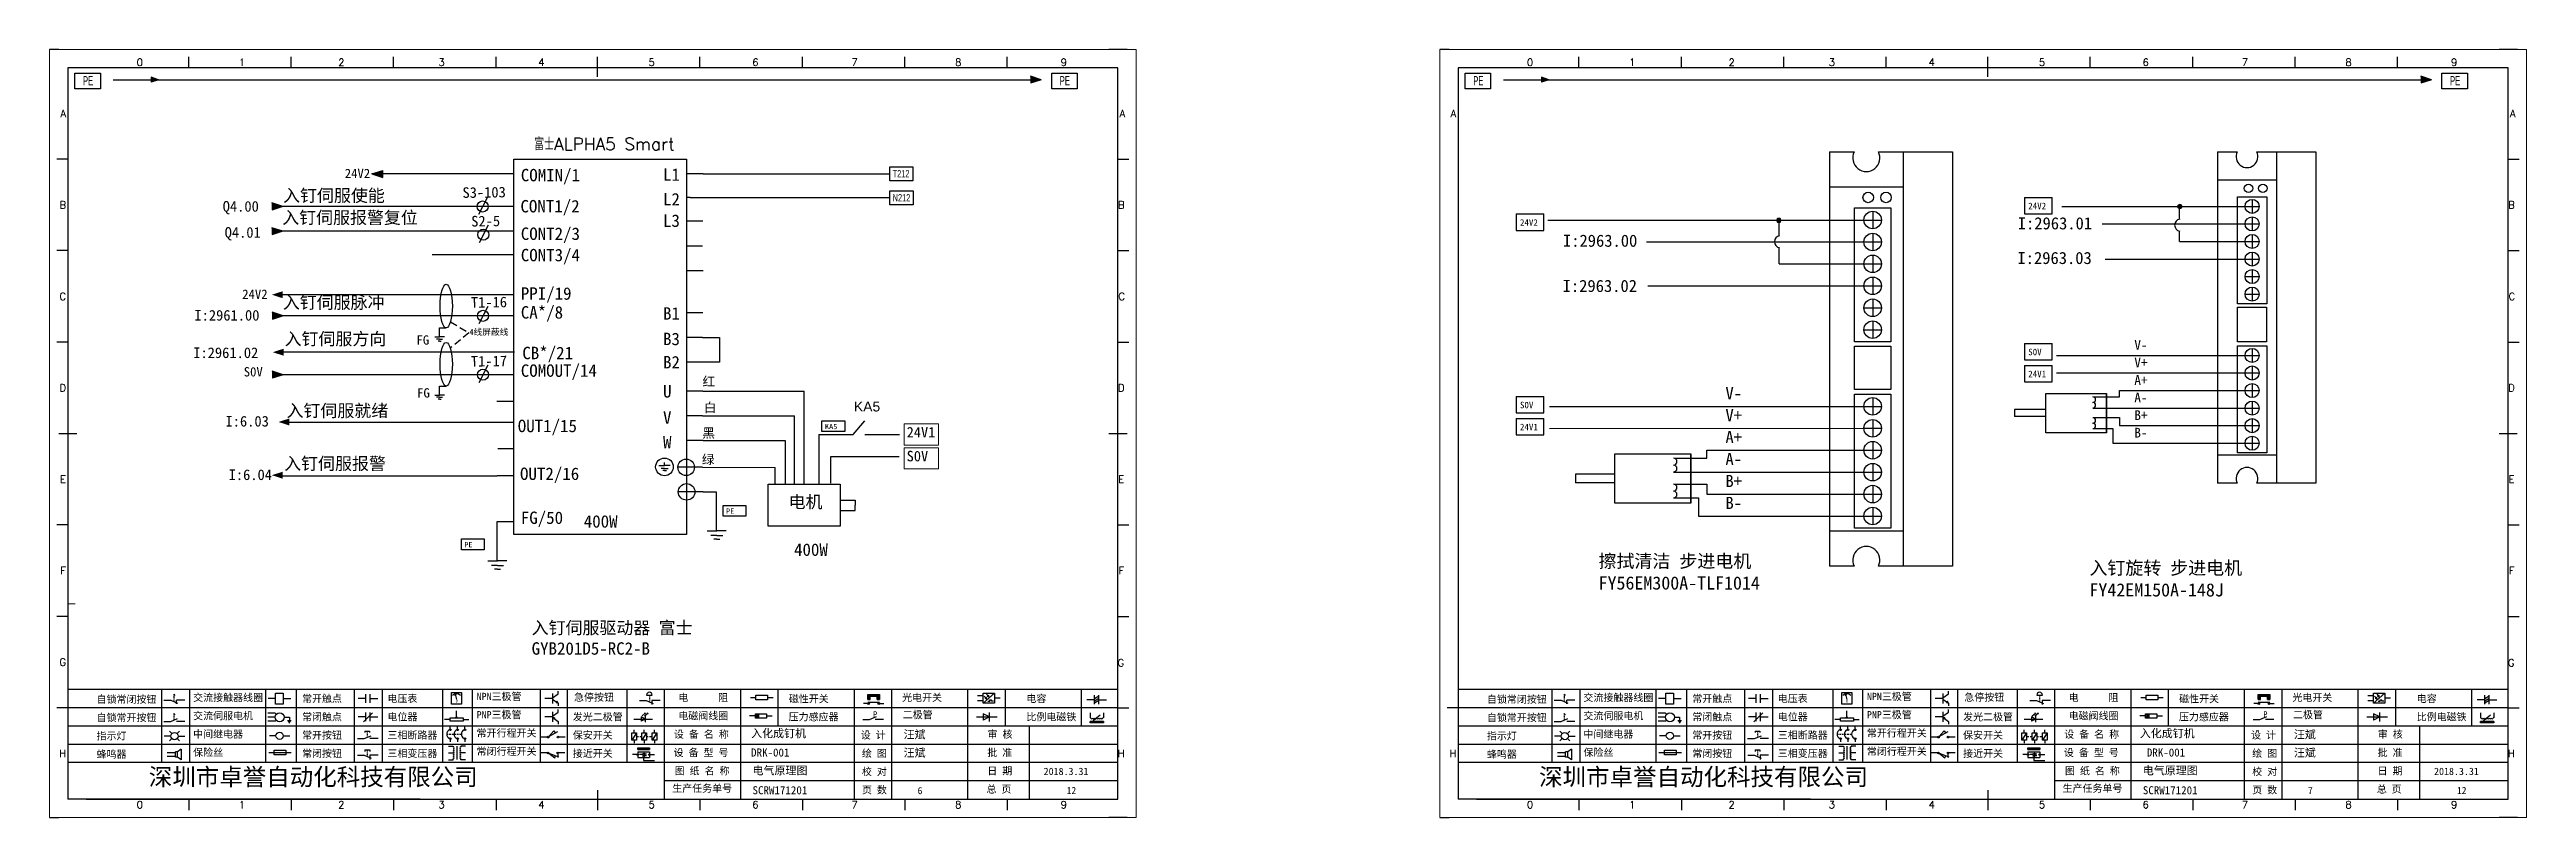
# Model space of a CAD drawing. Header units: millimetres. Extents: x 175 to 4940, y -2082 to 1907.
# Drawn here: x 551 to 1228, y 397 to 607 of the extents above; entities that cross this region are included whole.
import ezdxf
from ezdxf.enums import TextEntityAlignment as Align
from ezdxf.lldxf.tags import DXFTag

# ---------------------------------------------------------------- set-up
doc = ezdxf.new("R2010")
doc.units = ezdxf.units.MM
doc.linetypes.add('ACISOWELD', pattern=[3, 2, -1])
for name, color, linetype in [('AE_BOR', 1, 'Continuous'), ('MISC', 2, 'Continuous'), ('SYMS', 7, 'Continuous')]:
    doc.layers.add(name, color=color, linetype=linetype)
doc.styles.get("Standard").update_dxf_attribs({"font": ''})
doc.styles.add('WD', font='romans.shx', dxfattribs={"width": 0.8, "bigfont": 'gbcbig.shx'})
doc.styles.add('工程字', font='')
doc.styles.add('样式 0', font='')
doc.styles.add('样式 8', font='arial.ttf', dxfattribs={"width": 0.6, "height": 2.5})
doc.styles.add('汉字', font='')
doc.styles.get('Standard').set_extended_font_data('SimSun')
doc.styles.get('工程字').set_extended_font_data('SimSun')
doc.styles.get('样式 0').set_extended_font_data('KaiTi_GB2312')
doc.styles.get('汉字').set_extended_font_data('新宋体')
tags = doc.linetypes.add('HIDDEN2', pattern=[4.7625, 3.175, -1.5875]).pattern_tags.tags
tags[6:7] = [DXFTag(74, 4), DXFTag(75, 0), DXFTag(340, '0'), DXFTag(46, 1.0), DXFTag(50, 0.0), DXFTag(44, 0.0), DXFTag(45, 0.0)]
tags[4:5] = [DXFTag(74, 4), DXFTag(75, 0), DXFTag(340, '0'), DXFTag(46, 1.0), DXFTag(50, 0.0), DXFTag(44, 0.0), DXFTag(45, 0.0)]

msp = doc.modelspace()

# ---------------------------------------------------------------- texts
at = {"attachment_point": 1}
for s, insert, char_height, width in [('{\\Fromans,gbcbig|c134;富士ALPHA5 Smart}', (683.455, 583.168), 3.39656, 49.06681), ('{\\C0;入钉}伺服使能', (614.833, 569.088), 3.39656, 44.16607), ('24V2', (631.694, 574.707), 2.5474, 7.70165), ('COMIN/1', (679.81, 574.666), 3.3966, 20.70925), ('{\\fSimSun|b0|i0|c134|p2;L1}', (718.675, 574.805), 3.39656, 6.293), ('Q4.00', (598.332, 565.867), 2.903, 21.48778), ('{\\C0;入钉伺服}报警复位', (614.593, 563.054), 3.39656, 49.23589), ('CONT1/2', (679.71, 566.154), 3.3966, 28.7487), ('{\\fSimSun|b0|i0|c134|p2;L2}', (718.675, 568.059), 3.39656, 6.293), ('{\\fSimSun|b0|i0|c134|p2;L3}', (718.675, 562.202), 3.39656, 6.293), ('Q4.01', (598.865, 558.745), 2.903, 21.48778), ('CONT2/3', (679.81, 558.633), 3.3966, 55.11446), ('{\\C0;I:2963.00}', (964.657, 556.689), 3.31776, 43.14146), ('{\\C0;I:2963.01}', (1088.96, 561.444), 3.31776, 43.14146), ('CONT3/4', (679.81, 552.794), 3.3966, 6.73595), ('{\\C0;I:2963.03}', (1088.874, 551.967), 3.31776, 43.14146), ('24V2', (603.662, 541.677), 2.5474, 7.70165), ('{\\fSimSun|b1|i0|c134|p34;PPI}/19', (679.81, 542.282), 3.39656, 36.86381), ('{\\C0;I:2963.02}', (964.571, 544.325), 3.31776, 43.14146), ('{\\C0;I:2961.00}', (590.599, 536.089), 2.90304, 21.48778), ('{\\C0;入钉伺服}脉冲', (614.758, 539.851), 3.39656, 46.00014), ('CA*/8', (679.81, 537.13), 3.3966, 6.73595), ('{\\fSimSun|b0|i0|c134|p2;B1}', (718.675, 536.839), 3.39656, 6.293), ('{\\C0;入钉伺服}方向', (615.23, 529.886), 3.39656, 45.61223), ('FG', (651.298, 529.156), 2.5474, 7.70165), ('{\\fSimSun|b0|i0|c134|p2;B3}', (718.675, 529.861), 3.39656, 6.293), ('{\\C0;I:2961.02}', (590.274, 525.845), 2.90304, 21.48778), ('COMOUT/14', (679.81, 521.202), 3.3966, 6.73595), ('{\\fSimSun|b1|i0|c134|p34;CB*}/21', (680.225, 526.019), 3.39656, 14.60373), ('{\\fSimSun|b0|i0|c134|p2;B2}', (718.675, 523.5), 3.39656, 6.293), ('V-', (1120.819, 527.858), 2.6542, 34.51316), ('V+', (1120.819, 523.058), 2.6542, 34.51316), ('S0V', (604.075, 520.454), 2.5474, 7.70165), ('FG', (651.466, 514.69), 2.5474, 7.70165), ('{\\fSimSun|b0|i0|c134|p2;U}', (718.675, 515.55), 3.39656, 6.293), ('{\\fSimSun|b0|i0|c134|p2;红}', (729.452, 517.803), 2.54742, 6.293), ('V-', (1009.066, 514.987), 3.3178, 43.14146), ('A+', (1120.819, 518.258), 2.6542, 34.51316), ('{\\C0;入钉伺服}就绪', (615.771, 510.255), 3.39656, 56.16721), ('{\\fSimSun|b0|i0|c134|p2;V}', (718.675, 508.362), 3.39656, 6.293), ('{\\fSimSun|b0|i0|c134|p2;白}', (729.829, 510.687), 2.54742, 6.293), ('{\\fArial|b0|i0|c0|p32;K\\fArial|b0|i0|c238|p32;A\\fArial|b0|i0|c0|p32;5}', (770.853, 511.048), 2.7216, 4.9), ('V+', (1009.066, 508.987), 3.3178, 43.14146), ('A-', (1120.819, 513.458), 2.6542, 34.51316), ('B+', (1120.819, 508.658), 2.6542, 34.51316), ('I:6.03', (599.092, 507.113), 2.903, 21.48778), ('OUT1/15', (678.979, 506.074), 3.3966, 6.73595), ('{\\fSimSun|b0|i0|c134|p2;W}', (718.675, 501.648), 3.39656, 6.293), ('{\\fSimSun|b0|i0|c134|p2;黑}', (729.387, 503.713), 2.54742, 6.293), ('A+', (1009.066, 502.987), 3.3178, 43.14146), ('B-', (1120.819, 503.858), 2.6542, 34.51316), ('{\\C0;入钉伺服}报警', (615.13, 495.795), 3.39656, 56.16721), ('{\\fSimSun|b0|i0|c134|p2;绿}', (729.285, 496.482), 2.54742, 6.293), ('A-', (1009.066, 496.987), 3.3178, 43.14146), ('I:6.04', (599.949, 492.483), 2.903, 21.48778), ('OUT2/16', (679.592, 492.993), 3.3966, 6.73595), ('B+', (1009.066, 490.987), 3.3178, 43.14146), ('{\\fSimSun|b0|i0|c134|p2;FG/50}', (679.81, 480.97), 3.39656, 6.73595), ('{\\fSimSun|b0|i0|c134|p2;电机}', (753.006, 485.311), 3.39656, 12.33452), ('B-', (1009.066, 484.987), 3.3178, 43.14146), ('400W', (697.015, 479.969), 3.3966, 41.10589), ('400W', (754.482, 472.24), 3.3966, 41.10589), ('{\\C0;入钉伺服驱动器 富士\\PGYB201D5-RC2-B}', (682.762, 450.882), 3.39656, 54.04539), ('入化成钉机', (742.755, 421.404), 2.2, 24.33474), ('汪斌', (784.431, 421.105), 2.2, 15.31746), ('入化成钉机', (1122.306, 421.404), 2.2, 24.33474), ('汪斌', (1164.431, 421.105), 2.2, 15.31746), ('DRK-001', (742.755, 416.176), 2.2, 25.88003), ('汪斌', (784.431, 416.105), 2.2, 15.31746), ('DRK-001', (1124.239, 416.176), 2.2, 25.88003), ('汪斌', (1164.431, 416.105), 2.2, 15.31746), ('{\\fKaiTi_GB2312|b0|i0|c134|p49;电气原理图}', (743.144, 411.254), 2.2, 25.88003), ('{\\fKaiTi_GB2312|b0|i0|c134|p49;2018.3.31}', (822.712, 410.915), 2, 60.2542), ('{\\fKaiTi_GB2312|b0|i0|c134|p49;电气原理图}', (1123.144, 411.254), 2.2, 25.88003), ('{\\fKaiTi_GB2312|b0|i0|c134|p49;2018.3.31}', (1202.74, 410.915), 2, 60.2542), ('{\\fKaiTi_GB2312|b0|i0|c134|p49;SCRW171201}', (743.144, 405.854), 2.2, 25.68687), ('{\\fKaiTi_GB2312|b0|i0|c134|p49;6}', (788.265, 405.608), 1.92, 10.15907), ('{\\fKaiTi_GB2312|b0|i0|c134|p49;12}', (828.993, 405.661), 1.92, 11.84593), ('{\\fKaiTi_GB2312|b0|i0|c134|p49;SCRW171201}', (1123.144, 405.854), 2.2, 25.68687), ('{\\fKaiTi_GB2312|b0|i0|c134|p49;7}', (1168.265, 405.608), 1.92, 10.15907), ('{\\fKaiTi_GB2312|b0|i0|c134|p49;12}', (1208.993, 405.661), 1.92, 11.84593)]:
    msp.add_mtext(s, dxfattribs=dict(at, insert=insert, char_height=char_height, width=width))
at = {"char_height": 2.0118, "width": 3.6046, "attachment_point": 1, "style": '样式 8'}
for s, insert in [('T212', (781.433, 574.374)), ('N212', (781.433, 567.768))]:
    msp.add_mtext(s, dxfattribs=dict(at, insert=insert))
at = {"linetype": 'ACISOWELD', "insert": (665.73, 530.911), "char_height": 1.6983, "width": 11.83865, "attachment_point": 1}
msp.add_mtext('4线屏蔽线', dxfattribs=at)
at = {"color": 0, "lineweight": -2, "char_height": 3.6, "attachment_point": 1}
for s, insert in [('擦拭清洁 步进电机 FY56EM300A-TLF1014', (974.387, 469.234)), (' 入钉旋转 步进电机\\P FY42EM150A-148J', (1106.096, 467.338))]:
    msp.add_mtext_dynamic_manual_height_columns(s, width=56.65353, gutter_width=23.532, heights=[0], dxfattribs=dict(at, insert=insert))
at = {"char_height": 2, "attachment_point": 1, "style": '汉字'}
for s, insert in [('{\\fKaiTi_GB2312|b0|i0|c134|p49;自锁常闭按钮}', (563.857, 430.621)), ('{\\fKaiTi_GB2312|b0|i0|c134|p49;交流接触器线圈}', (590.251, 431.115)), ('{\\fKaiTi_GB2312|b0|i0|c134|p49;常开触点}', (620.005, 430.828)), ('{\\fKaiTi_GB2312|b0|i0|c134|p49;电压表}', (643.364, 430.837)), ('{\\fKaiTi_GB2312|b0|i0|c134|p49;NPN三极管}', (667.731, 431.398)), ('{\\fKaiTi_GB2312|b0|i0|c134|p49;PNP三极管}', (667.731, 426.398)), ('{\\fKaiTi_GB2312|b0|i0|c134|p49;急停按钮}', (694.352, 431.186)), ('{\\fKaiTi_GB2312|b0|i0|c134|p49;电      阻}', (722.859, 431.113)), ('{\\fKaiTi_GB2312|b0|i0|c134|p49;磁性开关}', (753.07, 430.777)), ('{\\fKaiTi_GB2312|b0|i0|c134|p49;光电开关}', (784.02, 431.115)), ('{\\fKaiTi_GB2312|b0|i0|c134|p49;二极管}', (784.202, 426.398)), ('{\\fKaiTi_GB2312|b0|i0|c134|p49;电容}', (817.996, 430.827)), ('{\\fKaiTi_GB2312|b0|i0|c134|p49;自锁常闭按钮}', (943.857, 430.621)), ('{\\fKaiTi_GB2312|b0|i0|c134|p49;交流接触器线圈}', (970.251, 431.115)), ('{\\fKaiTi_GB2312|b0|i0|c134|p49;常开触点}', (1000.005, 430.828)), ('{\\fKaiTi_GB2312|b0|i0|c134|p49;电压表}', (1023.364, 430.837)), ('{\\fKaiTi_GB2312|b0|i0|c134|p49;NPN三极管}', (1047.731, 431.398)), ('{\\fKaiTi_GB2312|b0|i0|c134|p49;PNP三极管}', (1047.731, 426.398)), ('{\\fKaiTi_GB2312|b0|i0|c134|p49;急停按钮}', (1074.352, 431.186)), ('{\\fKaiTi_GB2312|b0|i0|c134|p49;电      阻}', (1102.859, 431.113)), ('{\\fKaiTi_GB2312|b0|i0|c134|p49;磁性开关}', (1133.07, 430.777)), ('{\\fKaiTi_GB2312|b0|i0|c134|p49;光电开关}', (1164.02, 431.115)), ('{\\fKaiTi_GB2312|b0|i0|c134|p49;二极管}', (1164.202, 426.398)), ('{\\fKaiTi_GB2312|b0|i0|c134|p49;电容}', (1197.996, 430.827)), ('{\\fKaiTi_GB2312|b0|i0|c134|p49;指示灯}', (563.857, 420.621)), ('{\\fKaiTi_GB2312|b0|i0|c134|p49;自锁常开按钮}', (563.857, 425.621)), ('{\\fKaiTi_GB2312|b0|i0|c134|p49;交流伺服电机}', (590.251, 426.115)), ('{\\fKaiTi_GB2312|b0|i0|c134|p49;中间继电器}', (590.251, 421.115)), ('{\\fKaiTi_GB2312|b0|i0|c134|p49;常闭触点}', (620.005, 425.828)), ('{\\fKaiTi_GB2312|b0|i0|c134|p49;常开按钮}', (620.005, 420.828)), ('{\\fKaiTi_GB2312|b0|i0|c134|p49;三相断路器}', (643.364, 420.837)), ('{\\fKaiTi_GB2312|b0|i0|c134|p49;电位器}', (643.364, 425.837)), ('{\\fKaiTi_GB2312|b0|i0|c134|p49;常开行程开关}', (667.731, 421.398)), ('{\\fKaiTi_GB2312|b0|i0|c134|p49;保安开关}', (694.019, 420.827)), ('{\\fKaiTi_GB2312|b0|i0|c134|p49;发光二极管}', (694.019, 425.827)), ('{\\fKaiTi_GB2312|b0|i0|c134|p0;设 备 名 称}', (721.652, 421.062)), ('{\\fKaiTi_GB2312|b0|i0|c134|p49;电磁阀线圈}', (722.859, 426.113)), ('{\\fKaiTi_GB2312|b0|i0|c134|p49;压力感应器}', (753.017, 425.837)), ('{\\fKaiTi_GB2312|b0|i0|c134|p0;设 计}', (772.719, 420.846)), ('{\\fKaiTi_GB2312|b0|i0|c134|p0;审 核}', (807.386, 421.055)), ('{\\fKaiTi_GB2312|b0|i0|c134|p49;比例电磁铁}', (817.996, 425.827)), ('{\\fKaiTi_GB2312|b0|i0|c134|p49;指示灯}', (943.857, 420.621)), ('{\\fKaiTi_GB2312|b0|i0|c134|p49;自锁常开按钮}', (943.857, 425.621)), ('{\\fKaiTi_GB2312|b0|i0|c134|p49;交流伺服电机}', (970.251, 426.115)), ('{\\fKaiTi_GB2312|b0|i0|c134|p49;中间继电器}', (970.251, 421.115)), ('{\\fKaiTi_GB2312|b0|i0|c134|p49;常闭触点}', (1000.005, 425.828)), ('{\\fKaiTi_GB2312|b0|i0|c134|p49;常开按钮}', (1000.005, 420.828)), ('{\\fKaiTi_GB2312|b0|i0|c134|p49;三相断路器}', (1023.364, 420.837)), ('{\\fKaiTi_GB2312|b0|i0|c134|p49;电位器}', (1023.364, 425.837)), ('{\\fKaiTi_GB2312|b0|i0|c134|p49;常开行程开关}', (1047.731, 421.398)), ('{\\fKaiTi_GB2312|b0|i0|c134|p49;保安开关}', (1074.019, 420.827)), ('{\\fKaiTi_GB2312|b0|i0|c134|p49;发光二极管}', (1074.019, 425.827)), ('{\\fKaiTi_GB2312|b0|i0|c134|p0;设 备 名 称}', (1101.652, 421.062)), ('{\\fKaiTi_GB2312|b0|i0|c134|p49;电磁阀线圈}', (1102.859, 426.113)), ('{\\fKaiTi_GB2312|b0|i0|c134|p49;压力感应器}', (1133.017, 425.837)), ('{\\fKaiTi_GB2312|b0|i0|c134|p0;设 计}', (1152.719, 420.846)), ('{\\fKaiTi_GB2312|b0|i0|c134|p0;审 核}', (1187.386, 421.055)), ('{\\fKaiTi_GB2312|b0|i0|c134|p49;比例电磁铁}', (1197.996, 425.827)), ('{\\fKaiTi_GB2312|b0|i0|c134|p49;蜂鸣器}', (563.857, 415.621)), ('{\\fKaiTi_GB2312|b0|i0|c134|p49;保险丝}', (590.251, 416.115)), ('{\\fKaiTi_GB2312|b0|i0|c134|p49;常闭按钮}', (620.005, 415.828)), ('{\\fKaiTi_GB2312|b0|i0|c134|p49;三相变压器}', (643.364, 415.837)), ('{\\fKaiTi_GB2312|b0|i0|c134|p49;常闭行程开关}', (667.731, 416.398)), ('{\\fKaiTi_GB2312|b0|i0|c134|p49;接近开关}', (694.019, 415.827)), ('{\\fKaiTi_GB2312|b0|i0|c134|p0;设 备 型 号}', (721.577, 416.062)), ('{\\fKaiTi_GB2312|b0|i0|c134|p0;绘 图}', (773.047, 415.846)), ('{\\fKaiTi_GB2312|b0|i0|c134|p0;批 准}', (807.316, 416.055)), ('{\\fKaiTi_GB2312|b0|i0|c134|p49;蜂鸣器}', (943.857, 415.621)), ('{\\fKaiTi_GB2312|b0|i0|c134|p49;保险丝}', (970.251, 416.115)), ('{\\fKaiTi_GB2312|b0|i0|c134|p49;常闭按钮}', (1000.005, 415.828)), ('{\\fKaiTi_GB2312|b0|i0|c134|p49;三相变压器}', (1023.364, 415.837)), ('{\\fKaiTi_GB2312|b0|i0|c134|p49;常闭行程开关}', (1047.731, 416.398)), ('{\\fKaiTi_GB2312|b0|i0|c134|p49;接近开关}', (1074.019, 415.827)), ('{\\fKaiTi_GB2312|b0|i0|c134|p0;设 备 型 号}', (1101.577, 416.062)), ('{\\fKaiTi_GB2312|b0|i0|c134|p0;绘 图}', (1153.047, 415.846)), ('{\\fKaiTi_GB2312|b0|i0|c134|p0;批 准}', (1187.316, 416.055)), ('{\\fKaiTi_GB2312|b0|i0|c134|p0;生产任务单号}', (721.2, 406.278)), ('{\\fKaiTi_GB2312|b0|i0|c134|p0;图 纸 名 称}', (721.861, 411.062)), ('{\\fKaiTi_GB2312|b0|i0|c134|p0;校 对}', (773.047, 410.846)), ('{\\fKaiTi_GB2312|b0|i0|c134|p0;总 页}', (807.088, 406.055)), ('{\\fKaiTi_GB2312|b0|i0|c134|p0;日 期}', (807.316, 411.055)), ('{\\fKaiTi_GB2312|b0|i0|c134|p0;生产任务单号}', (1101.2, 406.278)), ('{\\fKaiTi_GB2312|b0|i0|c134|p0;图 纸 名 称}', (1101.861, 411.062)), ('{\\fKaiTi_GB2312|b0|i0|c134|p0;校 对}', (1153.047, 410.846)), ('{\\fKaiTi_GB2312|b0|i0|c134|p0;总 页}', (1187.088, 406.055)), ('{\\fKaiTi_GB2312|b0|i0|c134|p0;日 期}', (1187.316, 411.055)), ('{\\fKaiTi_GB2312|b0|i0|c134|p0;页 数}', (773.047, 405.846)), ('{\\fKaiTi_GB2312|b0|i0|c134|p0;页 数}', (1153.047, 405.846))]:
    msp.add_mtext(s, dxfattribs=dict(at, insert=insert))
at = {"color": 0, "lineweight": -2, "char_height": 4.70644, "width": 96.11383, "attachment_point": 1}
for insert in [(578.134, 410.777), (958.134, 410.777)]:
    msp.add_mtext('深圳市卓誉自动化科技有限公司', dxfattribs=dict(at, insert=insert))
at = {"layer": 'AE_BOR', "style": 'WD'}
for s, p in [('0', (575.668, 602.806)), ('1', (603.593, 602.806)), ('2', (630.743, 602.806)), ('3', (658.143, 602.806)), ('4', (685.443, 602.806)), ('5', (715.592, 602.806)), ('6', (743.937, 602.806)), ('7', (771.035, 602.806)), ('8', (799.365, 602.806)), ('9', (828.229, 602.806)), ('0', (955.668, 602.806)), ('1', (983.593, 602.806)), ('2', (1010.743, 602.806)), ('3', (1038.143, 602.806)), ('4', (1065.443, 602.806)), ('5', (1095.592, 602.806)), ('6', (1123.937, 602.806)), ('7', (1151.035, 602.806)), ('8', (1179.365, 602.806)), ('9', (1208.229, 602.806)), ('0', (575.668, 399.806)), ('1', (603.593, 399.806)), ('2', (630.743, 399.806)), ('3', (658.143, 399.806)), ('4', (685.443, 399.806)), ('5', (715.592, 399.806)), ('6', (743.937, 399.806)), ('7', (771.035, 399.806)), ('8', (799.365, 399.806)), ('9', (828.229, 399.806)), ('0', (955.668, 399.806)), ('1', (983.593, 399.806)), ('2', (1010.743, 399.806)), ('3', (1038.143, 399.806)), ('4', (1065.443, 399.806)), ('5', (1095.592, 399.806)), ('6', (1123.937, 399.806)), ('7', (1151.035, 399.806)), ('8', (1179.365, 399.806)), ('9', (1208.229, 399.806))]:
    msp.add_text(s, height=2, dxfattribs=at).set_placement(p, align=Align.CENTER)
for s, p in [('A', (555.501, 589.806)), ('A', (845.025, 589.806)), ('A', (935.501, 589.806)), ('A', (1225.025, 589.806)), ('B', (555.501, 564.806)), ('B', (844.834, 564.806)), ('B', (1224.834, 564.806)), ('C', (555.501, 539.806)), ('C', (844.93, 539.806)), ('C', (1224.93, 539.806)), ('D', (555.501, 514.806)), ('D', (844.834, 514.806)), ('D', (1224.834, 514.806)), ('E', (555.501, 489.806)), ('E', (844.739, 489.806)), ('E', (1224.739, 489.806)), ('F', (555.501, 464.806)), ('F', (844.739, 464.806)), ('F', (844.739, 464.806)), ('F', (1224.739, 464.806)), ('F', (1224.739, 464.806)), ('G', (555.501, 439.806)), ('G', (844.739, 439.587)), ('G', (1224.739, 439.587)), ('H', (555.501, 414.806)), ('H', (844.834, 414.806)), ('H', (935.501, 414.806)), ('H', (1224.834, 414.806))]:
    msp.add_text(s, height=2, dxfattribs=at).set_placement(p, align=Align.MIDDLE_RIGHT)
at = {"layer": 'MISC', "char_height": 2.5, "width": 4.96666, "attachment_point": 1, "style": '样式 8'}
for insert in [(558.911, 600.027), (825.881, 600.027), (938.911, 600.027), (1205.881, 600.027)]:
    msp.add_mtext('\\pi1.2228;PE', dxfattribs=dict(at, insert=insert))
at = {"layer": 'MISC', "color": 0, "attachment_point": 1, "style": '样式 0'}
for s, insert, char_height, width in [('24V2', (1091.815, 565.435), 1.8, 6.02019), ('24V2', (952.897, 560.894), 1.8, 6.02019), ('S0V', (1091.815, 525.502), 1.8, 6.02019), ('24V1', (1091.815, 519.496), 1.8, 6.02019), ('S0V', (952.897, 510.998), 1.8, 6.02019), ('KA5', (762.92, 504.947), 1.4515, 3.64101), ('{\\fNSimSun|b0|i0|c134|p49;24V1}', (785.269, 504.095), 2.88, 7.22423), ('24V1', (952.897, 504.992), 1.8, 6.02019), ('{\\fNSimSun|b0|i0|c134|p49;S0V}', (785.269, 497.566), 2.88, 7.22423), ('PE', (735.883, 481.805), 1.4515, 3.64101), ('PE', (664.356, 472.632), 1.4515, 3.64101)]:
    msp.add_mtext(s, dxfattribs=dict(at, insert=insert, char_height=char_height, width=width))
at = {"layer": 'SYMS', "char_height": 2.903, "width": 4.95323, "attachment_point": 1, "rotation": 0.876225, "style": '工程字'}
for s, insert in [('S3-103', (663.834, 569.609)), ('S2-5', (666.23, 561.789)), ('T1-16', (666.138, 539.588)), ('T1-17', (666.138, 523.484))]:
    msp.add_mtext(s, dxfattribs=dict(at, insert=insert))

# ---------------------------------------------------------------- blocks, each defined once
blk = doc.blocks.new('磁性开关')
at = {"linetype": 'ByBlock'}
h = blk.add_hatch(dxfattribs=at)
h.set_pattern_fill('ANSI31', color=256, scale=0.1, style=0)
h.paths.add_polyline_path([(-1910.88, -776.69), (-1910.88, -775.29), (-1907.69, -775.29), (-1907.69, -776.69), (-1908.31, -776.69), (-1908.31, -775.79), (-1910.25, -775.79), (-1910.25, -776.69)])
for p, q in [((-1910.91, -777.81), (-1912.09, -777.81)), ((-1910.88, -776.69), (-1910.88, -775.29)), ((-1910.88, -775.29), (-1907.69, -775.29)), ((-1910.88, -776.69), (-1910.25, -776.69)), ((-1910.88, -777.39), (-1907.69, -777.39)), ((-1910.25, -776.69), (-1910.25, -775.79)), ((-1910.25, -775.79), (-1908.31, -775.79)), ((-1908.31, -776.69), (-1908.31, -775.79)), ((-1908.31, -776.69), (-1907.69, -776.69)), ((-1907.69, -775.29), (-1907.69, -776.69)), ((-1907.66, -777.81), (-1906.48, -777.81))]:
    blk.add_line(p, q, dxfattribs=at)
for centre in [(-1910.68, -777.81), (-1907.88, -777.81)]:
    blk.add_circle(centre, 0.225, dxfattribs=at)
blk = doc.blocks.new('*U4')
at = {"linetype": 'ByBlock'}
for p, q in [((-1911.92, -782.07), (-1910.06, -782.07)), ((-1910.06, -782.07), (-1908.18, -782.88)), ((-1909.23, -780.45), (-1909.23, -780.67)), ((-1909.23, -780.45), (-1908.92, -780.84)), ((-1909.23, -780.84), (-1909.23, -781.05)), ((-1909.23, -781.23), (-1909.23, -781.44)), ((-1909.23, -781.61), (-1909.23, -781.83)), ((-1909.23, -782), (-1909.23, -782.21)), ((-1909.23, -782.38), (-1909.23, -782.43)), ((-1908.52, -783.07), (-1908.52, -782.07)), ((-1906.25, -782.07), (-1908.52, -782.07))]:
    blk.add_line(p, q, dxfattribs=at)
blk = doc.blocks.new('*U6')
at = {"linetype": 'ByBlock'}
for p, q in [((-1910.06, -792.89), (-1908.18, -792.08)), ((-1908.88, -791.17), (-1909.23, -790.71)), ((-1909.23, -790.71), (-1909.23, -790.92)), ((-1909.23, -791.09), (-1909.23, -791.31)), ((-1909.23, -791.48), (-1909.23, -791.69)), ((-1909.23, -791.86), (-1909.23, -792.08)), ((-1911.92, -792.89), (-1910.06, -792.89)), ((-1909.23, -792.25), (-1909.23, -792.47)), ((-1906.25, -792.89), (-1908.52, -792.89))]:
    blk.add_line(p, q, dxfattribs=at)
blk = doc.blocks.new('蜂鸣器')
at = {"linetype": 'ByBlock'}
for p, q in [((-1908.8, -796.48), (-1911.01, -796.48)), ((-1908.8, -797.46), (-1911.01, -797.46)), ((-1908.25, -796.26), (-1908.8, -796.26)), ((-1908.8, -797.68), (-1908.8, -796.26)), ((-1908.25, -797.68), (-1908.8, -797.68)), ((-1907.17, -795.53), (-1908.25, -796.26)), ((-1908.25, -797.68), (-1908.25, -796.26)), ((-1907.17, -798.41), (-1908.25, -797.68)), ((-1907.17, -795.53), (-1907.17, -798.41))]:
    blk.add_line(p, q, dxfattribs=at)
blk = doc.blocks.new('指示灯')
at = {"linetype": 'ByBlock'}
for p, q in [((-1854.25, -776.92), (-1856.06, -776.92)), ((-1854.62, -775.59), (-1853.97, -776.23)), ((-1854.62, -778.25), (-1853.97, -777.61)), ((-1851.9, -775.59), (-1852.54, -776.23)), ((-1851.9, -778.25), (-1852.54, -777.61)), ((-1852.26, -776.92), (-1850.45, -776.92))]:
    blk.add_line(p, q, dxfattribs=at)
blk.add_circle((-1853.26, -776.92), 0.992, dxfattribs=at)
blk = doc.blocks.new('光电开关')
at = {"linetype": 'ByBlock'}
h = blk.add_hatch(dxfattribs=at)
h.set_pattern_fill('ANSI31', color=256, scale=0.01, style=0)
h.set_pattern_definition([(45, (0.172267, 0), (-0.0224506403, 0.0224506403), [])])
h.paths.add_polyline_path([(-1882.44, -776.34), (-1882.5, -775.91), (-1882.68, -776.07)])
h.paths.add_polyline_path([(-1882.86, -776.23), (-1882.44, -776.34), (-1882.68, -776.07)])
h.paths.add_polyline_path([(-1883.05, -776.88), (-1883.11, -776.45), (-1883.29, -776.61)])
h.paths.add_polyline_path([(-1883.47, -776.77), (-1883.05, -776.88), (-1883.29, -776.61)])
for p, q in [((-1884.01, -775.96), (-1885.56, -775.96)), ((-1884.01, -777.39), (-1885.56, -777.39)), ((-1880.91, -775.3), (-1884.01, -778.05)), ((-1883.75, -776.09), (-1883.05, -776.88)), ((-1883.11, -776.45), (-1883.47, -776.77)), ((-1883.05, -776.88), (-1883.47, -776.77)), ((-1883.14, -775.55), (-1882.44, -776.34)), ((-1883.05, -776.88), (-1883.11, -776.45)), ((-1882.5, -775.91), (-1882.86, -776.23)), ((-1882.44, -776.34), (-1882.86, -776.23)), ((-1882.78, -777.47), (-1882.23, -777.47)), ((-1882.44, -776.34), (-1882.5, -775.91)), ((-1882.23, -777.47), (-1882.23, -777.14)), ((-1882.23, -777.14), (-1881.78, -777.14)), ((-1881.78, -777.47), (-1881.78, -777.14)), ((-1881.23, -777.47), (-1881.78, -777.47)), ((-1879.37, -776.67), (-1880.91, -776.67))]:
    blk.add_line(p, q, dxfattribs=at)
blk.add_lwpolyline([(-1884.01, -775.3), (-1880.91, -775.3), (-1880.91, -778.05), (-1884.01, -778.05)], close=True, dxfattribs=at)
blk = doc.blocks.new('交流接触器线圈')
at = {"linetype": 'ByBlock'}
for p, q in [((-1880.82, -781.77), (-1882.87, -781.77)), ((-1878.72, -781.77), (-1876.67, -781.77))]:
    blk.add_line(p, q, dxfattribs=at)
blk.add_lwpolyline([(-1880.82, -780.28), (-1878.72, -780.28), (-1878.72, -783.26), (-1880.82, -783.26)], close=True, dxfattribs=at)
blk = doc.blocks.new('交流伺服电机')
at = {"linetype": 'ByBlock'}
for p, q in [((-1880.97, -785.75), (-1882.94, -785.75)), ((-1880.97, -786.85), (-1882.94, -786.85)), ((-1880.97, -787.94), (-1882.94, -787.94)), ((-1880.97, -785.75), (-1880.65, -786.03)), ((-1880.97, -787.94), (-1880.65, -787.67)), ((-1878.49, -786.85), (-1877.07, -786.85)), ((-1877.54, -787.72), (-1876.59, -787.72)), ((-1877.38, -788.01), (-1876.75, -788.01)), ((-1877.23, -788.29), (-1876.9, -788.29)), ((-1877.07, -786.85), (-1877.07, -787.72))]:
    blk.add_line(p, q, dxfattribs=at)
blk.add_circle((-1879.73, -786.85), 1.24, dxfattribs=at)
blk = doc.blocks.new('中间继电器')
at = {"linetype": 'ByBlock'}
for p, q in [((-1880.72, -791.92), (-1882.54, -791.92)), ((-1878.74, -791.92), (-1876.92, -791.92))]:
    blk.add_line(p, q, dxfattribs=at)
blk.add_circle((-1879.73, -791.92), 0.992, dxfattribs=at)
blk = doc.blocks.new('保险丝')
at = {"linetype": 'ByBlock'}
blk.add_line((-1882.72, -796.49), (-1876.55, -796.49), dxfattribs=at)
blk.add_lwpolyline([(-1881.2, -795.86), (-1878.06, -795.86), (-1878.06, -797.12), (-1881.2, -797.12)], close=True, dxfattribs=at)
blk = doc.blocks.new('常开按钮')
at = {"linetype": 'ByBlock'}
for p, q in [((-1911.92, -787.73), (-1910.06, -787.73)), ((-1910.06, -787.73), (-1908.18, -786.93)), ((-1909.9, -785.68), (-1908.56, -785.68)), ((-1909.9, -785.68), (-1909.9, -786.07)), ((-1909.23, -785.68), (-1909.23, -785.89)), ((-1909.23, -786.06), (-1909.23, -786.28)), ((-1909.23, -786.45), (-1909.23, -786.67)), ((-1909.23, -786.84), (-1909.23, -787.05)), ((-1909.23, -787.22), (-1909.23, -787.38)), ((-1908.56, -785.68), (-1908.56, -786.07)), ((-1906.25, -787.73), (-1908.52, -787.73))]:
    blk.add_line(p, q, dxfattribs=at)
blk = doc.blocks.new('常开触点')
at = {"linetype": 'ByBlock'}
for p, q in [((-1853.82, -781.77), (-1855.88, -781.77)), ((-1853.82, -782.99), (-1853.82, -780.56)), ((-1852.6, -782.99), (-1852.6, -780.56)), ((-1852.6, -781.77), (-1850.55, -781.77))]:
    blk.add_line(p, q, dxfattribs=at)
blk = doc.blocks.new('常闭触点')
at = {"linetype": 'ByBlock'}
for p, q in [((-1853.82, -786.77), (-1855.88, -786.77)), ((-1852.01, -785.66), (-1854.43, -788.1)), ((-1853.82, -787.99), (-1853.82, -785.56)), ((-1852.6, -787.99), (-1852.6, -785.56)), ((-1852.6, -786.77), (-1850.55, -786.77))]:
    blk.add_line(p, q, dxfattribs=at)
blk = doc.blocks.new('常闭按钮')
at = {"linetype": 'ByBlock'}
for p, q in [((-1854.11, -790.83), (-1852.77, -790.83)), ((-1854.11, -790.83), (-1854.11, -791.22)), ((-1853.44, -790.83), (-1853.44, -791.04)), ((-1853.44, -791.21), (-1853.44, -791.43)), ((-1853.44, -791.6), (-1853.44, -791.82)), ((-1853.44, -791.99), (-1853.44, -792.2)), ((-1852.77, -790.83), (-1852.77, -791.22)), ((-1856.13, -792.28), (-1854.28, -792.28)), ((-1854.28, -792.28), (-1852.4, -793.09)), ((-1853.44, -792.37), (-1853.44, -792.53)), ((-1850.47, -792.28), (-1852.73, -792.28)), ((-1852.73, -792.28), (-1852.73, -793.43))]:
    blk.add_line(p, q, dxfattribs=at)
blk = doc.blocks.new('电磁阀线圈')
at = {"linetype": 'ByBlock'}
for p, q in [((-1854.61, -796.54), (-1856.17, -796.54)), ((-1854.61, -795.92), (-1853.75, -797.16)), ((-1853.75, -795.92), (-1854.61, -797.16)), ((-1853.75, -795.92), (-1853.75, -797.16)), ((-1851.53, -796.54), (-1849.97, -796.54))]:
    blk.add_line(p, q, dxfattribs=at)
blk.add_lwpolyline([(-1854.61, -795.92), (-1851.53, -795.92), (-1851.53, -797.16), (-1854.61, -797.16)], close=True, dxfattribs=at)
blk = doc.blocks.new('电压表')
at = {"linetype": 'ByBlock'}
for p, q in [((-1814.84, -780.75), (-1814.91, -781.13)), ((-1814.6, -781.05), (-1814.91, -781.13)), ((-1814.84, -780.75), (-1814.46, -782.26)), ((-1814.84, -780.75), (-1814.6, -781.05))]:
    blk.add_line(p, q, dxfattribs=at)
blk.add_lwpolyline([(-1815.84, -780.34), (-1813.07, -780.34), (-1813.07, -783.49), (-1815.84, -783.49)], close=True, dxfattribs=at)
blk.add_arc((-1814.46, -782.26), 1.56, 46.83135, 133.16865, dxfattribs=at)
at = {"linetype": 'ByBlock', "insert": (-1814.7, -782.39), "char_height": 0.75, "width": 0.6768, "attachment_point": 1}
blk.add_mtext('V', dxfattribs=at)
blk = doc.blocks.new('电位器')
at = {"linetype": 'ByBlock'}
for p, q in [((-1816.21, -787.75), (-1817.79, -787.75)), ((-1814.45, -787.3), (-1814.62, -786.96)), ((-1814.62, -786.96), (-1814.27, -786.96)), ((-1814.45, -787.3), (-1814.45, -785.39)), ((-1814.45, -787.3), (-1814.27, -786.96)), ((-1812.68, -787.75), (-1811.1, -787.75))]:
    blk.add_line(p, q, dxfattribs=at)
blk.add_lwpolyline([(-1816.21, -787.3), (-1812.68, -787.3), (-1812.68, -788.2), (-1816.21, -788.2)], close=True, dxfattribs=at)
blk = doc.blocks.new('三相断路器')
at = {"linetype": 'ByBlock'}
for p, q in [((-1817.14, -791.74), (-1816.72, -791.74)), ((-1816.45, -791.74), (-1816.03, -791.74)), ((-1816.17, -790.33), (-1816.17, -789.7)), ((-1815.76, -791.74), (-1815.34, -791.74)), ((-1815.07, -791.74), (-1814.65, -791.74)), ((-1814.38, -791.74), (-1813.96, -791.74)), ((-1814.17, -790.33), (-1814.17, -789.7)), ((-1813.69, -791.74), (-1813.27, -791.74)), ((-1812.18, -790.33), (-1812.18, -789.7)), ((-1816.17, -793.19), (-1816.17, -793.83)), ((-1814.17, -793.19), (-1814.17, -793.83)), ((-1812.18, -793.19), (-1812.18, -793.83))]:
    blk.add_line(p, q, dxfattribs=at)
for centre in [(-1816.17, -790.55), (-1814.17, -790.55), (-1812.18, -790.55), (-1816.17, -792.98), (-1814.17, -792.98), (-1812.18, -792.98)]:
    blk.add_circle(centre, 0.219, dxfattribs=at)
for centre in [(-1815.81, -791.74), (-1813.82, -791.74), (-1811.83, -791.74)]:
    blk.add_arc(centre, 1.32, 115.57905, 244.42095, dxfattribs=at)
blk = doc.blocks.new('三相变压器')
at = {"linetype": 'ByBlock'}
for p, q in [((-1816.69, -795.03), (-1815.37, -795.03)), ((-1816.69, -796.87), (-1815.37, -796.87)), ((-1816.69, -798.71), (-1815.37, -798.71)), ((-1815.37, -795.03), (-1815.37, -795.24)), ((-1815.37, -798.71), (-1815.37, -798.5)), ((-1814.34, -798.7), (-1814.34, -795.04)), ((-1812, -795.03), (-1813.32, -795.03)), ((-1813.32, -795.03), (-1813.32, -795.24)), ((-1812, -796.87), (-1813.32, -796.87)), ((-1813.32, -798.71), (-1813.32, -798.5)), ((-1812, -798.71), (-1813.32, -798.71))]:
    blk.add_line(p, q, dxfattribs=at)
for centre, start, end in [((-1815.37, -795.51), 270, 90), ((-1815.37, -796.06), 270, 90), ((-1815.37, -796.6), 270, 90), ((-1815.37, -797.14), 270, 90), ((-1815.37, -797.68), 270, 90), ((-1815.37, -798.23), 270, 90), ((-1813.32, -795.51), 90, 270), ((-1813.32, -796.06), 90, 270), ((-1813.32, -796.6), 90, 270), ((-1813.32, -797.14), 90, 270), ((-1813.32, -797.68), 90, 270), ((-1813.32, -798.23), 90, 270)]:
    blk.add_arc(centre, 0.271, start, end, dxfattribs=at)
blk = doc.blocks.new('压力感应器')
at = {"linetype": 'ByBlock'}
for p, q in [((-1817.44, -777.73), (-1815.59, -777.73)), ((-1815.59, -777.73), (-1813.71, -776.93)), ((-1811.78, -777.73), (-1814.05, -777.73))]:
    blk.add_line(p, q, dxfattribs=at)
at = {"linetype": 'ByBlock', "insert": (-1814.65, -775.48), "char_height": 1.68, "width": 1.2242, "attachment_point": 1}
blk.add_mtext('{\\fNSimSun|b0|i0|c134|p49;P}', dxfattribs=at)
blk = doc.blocks.new('二极管')
at = {"linetype": 'ByBlock'}
for p, q in [((-1787.52, -776.77), (-1781.92, -776.77)), ((-1783.97, -776.77), (-1785.69, -775.9)), ((-1785.69, -775.9), (-1785.69, -777.65)), ((-1783.97, -776.77), (-1785.69, -777.65)), ((-1783.97, -777.99), (-1783.97, -775.56))]:
    blk.add_line(p, q, dxfattribs=at)
blk = doc.blocks.new('NPN三极管')
at = {"linetype": 'ByBlock'}
for p, q in [((-1785.73, -781.97), (-1787.81, -781.97)), ((-1785.73, -780.61), (-1785.73, -783.32)), ((-1785.73, -781.82), (-1784.15, -780.66)), ((-1785.73, -782.11), (-1784.15, -783.27)), ((-1784.41, -782.73), (-1784.74, -783.18)), ((-1784.15, -783.27), (-1784.74, -783.18)), ((-1784.15, -783.27), (-1784.41, -782.73)), ((-1784.15, -780.66), (-1784.15, -779.98)), ((-1784.15, -783.27), (-1784.15, -783.96))]:
    blk.add_line(p, q, dxfattribs=at)
blk = doc.blocks.new('PNP三极管')
at = {"linetype": 'ByBlock'}
for p, q in [((-1783.32, -785.43), (-1783.32, -784.75)), ((-1784.9, -786.74), (-1786.98, -786.74)), ((-1784.9, -785.38), (-1784.9, -788.09)), ((-1784.9, -786.59), (-1783.32, -785.43)), ((-1784.9, -786.88), (-1783.32, -788.04)), ((-1784.9, -786.88), (-1784.31, -786.97)), ((-1784.9, -786.88), (-1784.64, -787.42)), ((-1784.31, -786.97), (-1784.64, -787.42)), ((-1783.32, -788.04), (-1783.32, -788.73))]:
    blk.add_line(p, q, dxfattribs=at)
blk = doc.blocks.new('常开行程开关')
at = {"linetype": 'ByBlock'}
for p, q in [((-1785.89, -792.17), (-1784.52, -790.62)), ((-1785.89, -792.17), (-1783.43, -790.72)), ((-1784.52, -790.62), (-1784.19, -791.17)), ((-1786.29, -792.3), (-1788.01, -792.3)), ((-1781.48, -792.3), (-1783.21, -792.3))]:
    blk.add_line(p, q, dxfattribs=at)
for centre in [(-1786.07, -792.3), (-1783.42, -792.3)]:
    blk.add_circle(centre, 0.219, dxfattribs=at)
blk = doc.blocks.new('常闭行程开关')
at = {"linetype": 'ByBlock'}
for p, q in [((-1786.34, -796.62), (-1788.07, -796.62)), ((-1785.93, -796.72), (-1783.25, -797.7)), ((-1785.93, -796.72), (-1784.3, -798)), ((-1784.3, -798), (-1784.08, -797.4)), ((-1783.48, -796.84), (-1783.48, -797.85)), ((-1781.54, -796.62), (-1783.26, -796.62))]:
    blk.add_line(p, q, dxfattribs=at)
for centre in [(-1786.12, -796.62), (-1783.48, -796.62)]:
    blk.add_circle(centre, 0.219, dxfattribs=at)
blk = doc.blocks.new('电容')
at = {"linetype": 'ByBlock'}
for p, q in [((-1756.08, -781.77), (-1758.13, -781.77)), ((-1756.08, -782.99), (-1756.08, -780.56)), ((-1754.86, -780.79), (-1756.08, -781.55)), ((-1754.86, -781.44), (-1756.08, -782.2)), ((-1754.86, -781.99), (-1756.08, -782.75)), ((-1754.86, -782.99), (-1754.86, -780.56)), ((-1754.86, -781.77), (-1752.81, -781.77))]:
    blk.add_line(p, q, dxfattribs=at)
blk = doc.blocks.new('发光二极管')
at = {"linetype": 'ByBlock'}
for p, q in [((-1755.78, -785.92), (-1754.89, -785.14)), ((-1754.89, -785.14), (-1755.2, -785.22)), ((-1755.2, -785.22), (-1755.01, -785.43)), ((-1755.08, -785.92), (-1754.18, -785.14)), ((-1754.89, -785.14), (-1755.01, -785.43)), ((-1754.18, -785.14), (-1754.49, -785.22)), ((-1754.49, -785.22), (-1754.31, -785.43)), ((-1754.18, -785.14), (-1754.31, -785.43)), ((-1758.01, -786.77), (-1752.89, -786.77)), ((-1754.84, -786.77), (-1756.04, -786.16)), ((-1756.04, -786.16), (-1756.04, -787.39)), ((-1754.84, -786.77), (-1756.04, -787.39)), ((-1754.84, -787.63), (-1754.84, -785.92))]:
    blk.add_line(p, q, dxfattribs=at)
blk = doc.blocks.new('比例电磁阀')
at = {"linetype": 'ByBlock'}
for p, q in [((-1757.26, -775.38), (-1757.26, -776.71)), ((-1757.26, -776.71), (-1757.05, -776.71)), ((-1753.6, -777.73), (-1757.25, -777.73)), ((-1757.25, -778.13), (-1757.25, -777.73)), ((-1753.6, -778.13), (-1757.25, -778.13)), ((-1754.5, -775.98), (-1756.35, -777.44)), ((-1756.35, -777.44), (-1756.25, -777.25)), ((-1756.35, -777.44), (-1756.15, -777.38)), ((-1756.15, -777.38), (-1756.25, -777.25)), ((-1753.58, -776.71), (-1753.8, -776.71)), ((-1753.6, -777.73), (-1753.6, -778.13)), ((-1753.58, -775.38), (-1753.58, -776.71))]:
    blk.add_line(p, q, dxfattribs=at)
for centre in [(-1756.78, -776.71), (-1756.24, -776.71), (-1755.7, -776.71), (-1755.15, -776.71), (-1754.61, -776.71), (-1754.07, -776.71)]:
    blk.add_arc(centre, 0.271, 180, 0, dxfattribs=at)
blk = doc.blocks.new('保安开关')
at = {"linetype": 'ByBlock'}
for p, q in [((-1757.33, -790.79), (-1758.6, -792.81)), ((-1757.96, -790.79), (-1757.96, -789.97)), ((-1757.33, -791.8), (-1756.72, -791.8)), ((-1756.35, -791.8), (-1755.89, -791.8)), ((-1754.54, -790.79), (-1755.81, -792.81)), ((-1755.17, -790.79), (-1755.17, -789.97)), ((-1754.52, -791.8), (-1754.06, -791.8)), ((-1753.69, -791.8), (-1753.08, -791.8)), ((-1751.75, -790.79), (-1753.02, -792.81)), ((-1752.39, -790.79), (-1752.39, -789.97)), ((-1757.96, -792.81), (-1757.96, -793.62)), ((-1755.17, -792.81), (-1755.17, -793.62)), ((-1752.39, -792.81), (-1752.39, -793.62))]:
    blk.add_line(p, q, dxfattribs=at)
for points in [[(-1758.6, -790.79), (-1757.33, -790.79), (-1757.33, -792.81), (-1758.6, -792.81)], [(-1755.81, -790.79), (-1754.54, -790.79), (-1754.54, -792.81), (-1755.81, -792.81)], [(-1753.02, -790.79), (-1751.75, -790.79), (-1751.75, -792.81), (-1753.02, -792.81)]]:
    blk.add_lwpolyline(points, close=True, dxfattribs=at)
blk = doc.blocks.new('接近开关')
at = {"linetype": 'ByBlock'}
h = blk.add_hatch(dxfattribs=at)
h.set_pattern_fill('ANSI31', color=256, scale=0.01, style=0)
h.set_pattern_definition([(45, (-89.131516, -30.795668), (-0.0224506403, 0.0224506403), [])])
h.paths.add_polyline_path([(-1516.96, -1123.35), (-1516.96, -1122.85), (-1513.76, -1122.85), (-1513.76, -1123.35)])
for p, q in [((-1516.96, -1123.35), (-1516.96, -1122.85)), ((-1516.96, -1122.85), (-1513.76, -1122.85)), ((-1516.96, -1123.35), (-1513.76, -1123.35)), ((-1513.76, -1122.85), (-1513.76, -1123.35)), ((-1517.18, -1124.71), (-1518.36, -1124.71)), ((-1516.96, -1123.95), (-1513.76, -1123.95)), ((-1516.96, -1123.95), (-1516.96, -1125.47)), ((-1516.96, -1125.47), (-1513.76, -1125.47)), ((-1515.91, -1124.71), (-1516.45, -1124.71)), ((-1515.11, -1124.31), (-1515.91, -1124.71)), ((-1515.11, -1125.11), (-1515.91, -1124.71)), ((-1515.36, -1125.69), (-1515.36, -1126.36)), ((-1515.36, -1126.36), (-1512.36, -1126.36)), ((-1515.33, -1124.53), (-1515.17, -1124.53)), ((-1515.33, -1124.88), (-1515.17, -1124.88)), ((-1515.25, -1124.45), (-1515.25, -1124.61)), ((-1515.11, -1124.31), (-1515.11, -1125.11)), ((-1515.11, -1124.48), (-1514.58, -1124.48)), ((-1515.11, -1124.94), (-1514.58, -1124.94)), ((-1513.76, -1123.95), (-1513.76, -1125.47)), ((-1513.54, -1124.71), (-1512.36, -1124.71))]:
    blk.add_line(p, q, dxfattribs=at)
for centre in [(-1516.96, -1124.71), (-1515.36, -1125.47), (-1513.76, -1124.71)]:
    blk.add_circle(centre, 0.225, dxfattribs=at)
blk = doc.blocks.new('电阻')
at = {"linetype": 'ByBlock'}
for p, q in [((-3.09, 0), (-1.57, 0)), ((1.57, 0), (3.09, 0))]:
    blk.add_line(p, q, dxfattribs=at)
blk.add_lwpolyline([(-1.57, 0.63), (1.57, 0.63), (1.57, -0.63), (-1.57, -0.63)], close=True, dxfattribs=at)
blk = doc.blocks.new('急停按钮')
at = {"linetype": 'ByBlock'}
for p, q in [((-1.86, 0), (0, 0)), ((0, 0), (1.88, -0.81)), ((0.06, 1.45), (1.61, 1.45)), ((0.83, 1.45), (0.83, 1.24)), ((0.83, 1.07), (0.83, 0.85)), ((0.83, 0.68), (0.83, 0.47)), ((0.83, 0.29), (0.83, 0.08)), ((3.81, 0), (1.54, 0)), ((1.54, 0), (1.54, -1.15)), ((0.83, -0.09), (0.83, -0.24))]:
    blk.add_line(p, q, dxfattribs=at)
blk.add_arc((0.83, 1.45), 0.774, 0, 180)
blk = doc.blocks.new('节点')
at = {"color": 1}
blk.add_line((5159.2, 79.1), (5149.7, 60.2), dxfattribs=at)
blk.add_circle((5154.1, 68.9), 5.98, dxfattribs=at)

# ---------------------------------------------------------------- hatches: boundary and pattern name
for points in [[(639.081, 573.304), (642.084, 574.267), (642.084, 572.342)], [(614.719, 564.384), (611.715, 563.421), (611.715, 565.346)], [(614.719, 557.615), (611.715, 556.652), (611.715, 558.578)], [(611.755, 540.253), (614.758, 541.216), (614.758, 539.291)], [(614.815, 534.486), (611.812, 533.523), (611.812, 535.448)], [(612, 524.536), (615.003, 525.499), (615.003, 523.573)], [(614.815, 518.381), (611.812, 517.419), (611.812, 519.344)], [(613.576, 505.46), (616.58, 506.422), (616.58, 504.497)], [(611.755, 490.902), (614.758, 491.865), (614.758, 489.94)]]:
    msp.add_hatch(color=256).paths.add_polyline_path(points)
at = {"lineweight": -2}
for points in [[(1132.692, 564.383, 1), (1133.892, 564.383, 1)], [(1023.048, 560.596, 1), (1024.248, 560.596, 1)]]:
    msp.add_hatch(color=256, dxfattribs=at).paths.add_polyline_path(points)
at = {"layer": 'MISC'}
for points in [[(580.789, 599.056), (578.746, 599.711), (578.746, 598.402)], [(822.024, 599.058), (819.106, 599.993), (819.106, 598.123)], [(960.789, 599.056), (958.746, 599.711), (958.746, 598.402)], [(1202.024, 599.058), (1199.106, 599.993), (1199.106, 598.123)]]:
    msp.add_hatch(color=256, dxfattribs=at).paths.add_polyline_path(points)

# ---------------------------------------------------------------- linework, layer by layer
for p, q in [((843.001, 602.306), (556.001, 602.306)), ((556.001, 602.306), (556.001, 402.306)), ((843.001, 402.306), (843.001, 602.306)), ((1223.001, 602.306), (936.001, 602.306)), ((936.001, 602.306), (936.001, 402.306)), ((1223.001, 402.306), (1223.001, 602.306)), ((1037.501, 579.317), (1044.249, 579.317)), ((1037.501, 579.317), (1037.501, 466.037)), ((1050.882, 579.317), (1071.101, 579.317)), ((1057.661, 579.317), (1057.661, 466.037)), ((1071.101, 579.317), (1071.101, 466.037)), ((1143.567, 579.322), (1148.965, 579.322)), ((1143.567, 579.322), (1143.567, 488.698)), ((1154.271, 579.322), (1170.447, 579.322)), ((1159.695, 579.322), (1159.695, 488.698)), ((1170.447, 579.322), (1170.447, 488.698)), ((639.081, 573.304), (642.084, 574.267)), ((656.067, 573.304), (639.081, 573.304)), ((639.081, 573.304), (642.084, 572.342)), ((642.084, 572.342), (642.084, 574.267)), ((673.355, 573.304), (656.067, 573.304)), ((677.861, 573.304), (673.355, 573.304)), ((677.861, 573.304), (673.355, 573.304)), ((677.861, 573.304), (673.355, 573.304)), ((677.861, 573.304), (673.355, 573.304)), ((677.861, 573.304), (673.355, 573.304)), ((677.861, 573.304), (673.355, 573.304)), ((677.861, 573.304), (673.355, 573.304)), ((677.861, 573.304), (673.355, 573.304)), ((677.861, 573.304), (673.355, 573.304)), ((677.861, 573.304), (673.355, 573.304)), ((729.626, 573.304), (725.119, 573.304)), ((729.626, 573.304), (725.119, 573.304)), ((729.626, 573.304), (725.119, 573.304)), ((729.626, 573.304), (725.119, 573.304)), ((729.626, 573.304), (725.119, 573.304)), ((729.626, 573.304), (725.119, 573.304)), ((729.626, 573.304), (725.119, 573.304)), ((729.626, 573.304), (725.119, 573.304)), ((729.626, 573.304), (725.119, 573.304)), ((729.626, 573.304), (725.119, 573.304)), ((764.552, 573.304), (780.549, 573.304)), ((1037.501, 569.717), (1057.661, 569.717)), ((1143.567, 571.642), (1159.695, 571.642)), ((614.719, 564.384), (611.715, 565.346)), ((614.719, 564.384), (611.715, 563.421)), ((618.956, 564.384), (614.719, 564.384)), ((669.368, 564.384), (618.956, 564.384)), ((677.861, 564.384), (669.368, 564.384)), ((673.258, 564.384), (669.368, 564.384)), ((726.1, 566.86), (725.082, 566.86)), ((1133.207, 560.942), (1133.207, 564.417)), ((614.719, 557.615), (611.715, 558.578)), ((614.719, 557.615), (611.715, 556.652)), ((677.861, 557.615), (673.355, 557.615)), ((729.584, 560.345), (725.077, 560.345)), ((1023.733, 556.37), (1023.733, 560.686)), ((1133.207, 554.817), (1133.207, 557.652)), ((673.191, 551.132), (655.623, 551.132)), ((677.697, 551.132), (673.191, 551.132)), ((729.508, 553.546), (725.001, 553.546)), ((1023.733, 548.686), (1023.733, 553.12)), ((729.626, 546.826), (725.119, 546.826)), ((614.815, 534.486), (611.812, 535.448)), ((643.498, 540.253), (614.758, 540.253)), ((673.355, 540.253), (643.498, 540.253)), ((677.815, 540.253), (673.308, 540.253)), ((729.584, 535.313), (725.077, 535.313)), ((614.815, 534.486), (611.812, 533.523)), ((619.053, 534.486), (614.815, 534.486)), ((669.465, 534.486), (619.053, 534.486)), ((656.322, 528.71), (657.62, 528.72)), ((657.62, 528.088), (656.804, 528.088)), ((658.918, 528.71), (657.62, 528.72)), ((657.62, 528.088), (658.435, 528.088)), ((673.355, 534.486), (668.371, 534.486)), ((673.355, 534.486), (669.465, 534.486)), ((677.861, 534.486), (673.355, 534.486)), ((729.508, 528.514), (725.001, 528.514)), ((729.508, 528.514), (734.131, 528.514)), ((734.131, 528.514), (734.131, 521.794)), ((643.743, 524.536), (615.003, 524.536)), ((673.6, 524.536), (643.743, 524.536)), ((657.634, 527.585), (657.218, 527.585)), ((657.634, 527.585), (658.05, 527.585)), ((678.06, 524.536), (673.553, 524.536)), ((729.626, 521.794), (725.119, 521.794)), ((734.131, 521.794), (729.626, 521.794)), ((614.815, 518.381), (611.812, 519.344)), ((614.815, 518.381), (611.812, 517.419)), ((619.053, 518.381), (614.815, 518.381)), ((669.465, 518.381), (619.053, 518.381)), ((673.355, 518.381), (669.465, 518.381)), ((673.355, 518.381), (669.465, 518.381)), ((677.861, 518.381), (673.355, 518.381)), ((656.322, 512.819), (657.62, 512.829)), ((657.62, 512.196), (656.804, 512.196)), ((657.634, 511.693), (657.218, 511.693)), ((658.918, 512.819), (657.62, 512.829)), ((657.62, 512.196), (658.435, 512.196)), ((657.634, 511.693), (658.05, 511.693)), ((677.717, 511.084), (673.21, 511.084)), ((729.584, 513.921), (725.077, 513.921)), ((729.584, 513.921), (757.276, 513.921)), ((757.276, 488.426), (757.276, 513.921)), ((1096.599, 508.845), (1088.063, 508.845)), ((1088.063, 508.845), (1088.063, 506.925)), ((1109.729, 512.31), (1116.735, 512.31)), ((1113.255, 502.49), (1113.255, 513.28)), ((1116.735, 512.31), (1116.735, 514.055)), ((677.861, 505.316), (673.355, 505.316)), ((729.508, 507.122), (725.001, 507.122)), ((729.508, 507.122), (754.65, 507.122)), ((754.65, 488.429), (754.65, 507.122)), ((761.249, 502.056), (761.249, 488.426)), ((1096.599, 506.925), (1088.063, 506.925)), ((1109.472, 503.634), (1114.934, 503.634)), ((1109.529, 506.661), (1116.735, 506.661)), ((1114.934, 503.634), (1114.934, 499.655)), ((1116.735, 506.661), (1116.735, 504.455)), ((678.002, 498.116), (673.495, 498.116)), ((719.108, 493.54), (719.108, 494.342)), ((729.626, 500.403), (725.119, 500.403)), ((729.626, 500.403), (752.106, 500.403)), ((752.106, 500.403), (752.106, 488.429)), ((764.506, 488.74), (764.506, 495.975)), ((764.506, 495.975), (783.237, 495.975)), ((995.204, 495.552), (1003.961, 495.552)), ((999.612, 483.278), (999.612, 496.765)), ((1003.961, 495.552), (1003.961, 497.734)), ((1159.695, 496.378), (1143.567, 496.378)), ((613.025, 490.759), (673.355, 490.759)), ((677.861, 490.759), (673.355, 490.759)), ((717.55, 493.528), (719.108, 493.54)), ((719.108, 492.781), (718.129, 492.781)), ((719.126, 492.177), (718.626, 492.177)), ((720.666, 493.528), (719.108, 493.54)), ((719.108, 492.781), (720.087, 492.781)), ((719.126, 492.177), (719.625, 492.177)), ((725.119, 493.056), (722.74, 493.056)), ((729.508, 493.056), (725.001, 493.056)), ((729.508, 493.056), (749.341, 492.981)), ((749.341, 488.481), (749.341, 492.981)), ((978.791, 491.221), (968.121, 491.221)), ((968.121, 491.221), (968.121, 488.821)), ((978.791, 488.821), (968.121, 488.821)), ((994.954, 488.491), (1003.961, 488.491)), ((1003.961, 488.491), (1003.961, 485.734)), ((1148.965, 488.698), (1143.567, 488.698)), ((1170.447, 488.698), (1154.271, 488.698)), ((725.119, 486.337), (722.858, 486.337)), ((729.626, 486.337), (725.119, 486.337)), ((729.626, 486.337), (733.165, 486.337)), ((767.138, 484.077), (771.214, 484.077)), ((767.138, 481.296), (771.214, 481.296)), ((771.214, 484.077), (771.214, 482.686)), ((771.214, 481.296), (771.214, 482.686)), ((994.883, 484.707), (1001.709, 484.707)), ((1001.709, 484.707), (1001.709, 479.734)), ((677.717, 478.107), (673.21, 478.107)), ((1057.661, 475.637), (1037.501, 475.637)), ((1044.249, 466.037), (1037.501, 466.037)), ((1071.101, 466.037), (1050.882, 466.037)), ((561.031, 402.306), (840.531, 402.306)), ((681.798, 402.306), (741.748, 402.306)), ((741.748, 402.306), (810.533, 402.306)), ((941.031, 402.306), (1220.531, 402.306)), ((1061.798, 402.306), (1121.748, 402.306)), ((1121.748, 402.306), (1190.533, 402.306))]:
    msp.add_line(p, q)
at = {"color": 0, "lineweight": -2}
for p, q in [((729.626, 573.304), (749.488, 573.304)), ((729.744, 573.304), (757.655, 573.304)), ((757.655, 573.304), (764.552, 573.304)), ((726.1, 566.816), (764.836, 566.816)), ((764.836, 566.816), (780.4, 566.816)), ((1049.31, 563.086), (1049.31, 558.286)), ((1101.003, 564.417), (1154.934, 564.417)), ((1153.014, 566.337), (1153.014, 562.497)), ((673.355, 557.615), (614.719, 557.615)), ((960.508, 560.686), (1051.71, 560.686)), ((1049.31, 557.086), (1049.31, 552.286)), ((1112.021, 559.617), (1154.934, 559.617)), ((1151.094, 559.617), (1154.934, 559.617)), ((1153.014, 561.537), (1153.014, 557.697)), ((1153.014, 556.737), (1153.014, 552.897)), ((987.493, 554.686), (1051.71, 554.686)), ((1023.733, 548.686), (1051.71, 548.686)), ((1046.91, 554.686), (1051.71, 554.686)), ((1046.91, 548.686), (1051.71, 548.686)), ((1049.31, 551.086), (1049.31, 546.286)), ((1112.816, 550.017), (1154.934, 550.017)), ((1133.207, 554.817), (1154.934, 554.817)), ((1151.094, 554.817), (1154.934, 554.817)), ((1151.094, 550.017), (1154.934, 550.017)), ((1153.014, 551.937), (1153.014, 548.097)), ((987.854, 542.686), (1051.71, 542.686)), ((1046.91, 542.686), (1051.71, 542.686)), ((1049.31, 545.086), (1049.31, 540.286)), ((1151.094, 545.217), (1154.934, 545.217)), ((1153.014, 547.137), (1153.014, 543.297)), ((1153.014, 542.337), (1153.014, 538.497)), ((1046.91, 536.686), (1051.71, 536.686)), ((1049.31, 539.086), (1049.31, 534.286)), ((1151.094, 540.417), (1154.934, 540.417)), ((1046.91, 530.686), (1051.71, 530.686)), ((1049.31, 533.086), (1049.31, 528.286)), ((1099.576, 523.655), (1154.934, 523.655)), ((1151.094, 523.654), (1154.934, 523.654)), ((1153.014, 525.574), (1153.014, 521.734)), ((1099.576, 518.855), (1154.934, 518.855)), ((1151.094, 518.854), (1154.934, 518.854)), ((1153.014, 520.774), (1153.014, 516.934)), ((1153.014, 515.974), (1153.014, 512.134)), ((960.946, 509.734), (1051.71, 509.734)), ((1046.91, 509.733), (1051.71, 509.733)), ((1049.31, 512.133), (1049.31, 507.333)), ((1109.471, 509.255), (1154.934, 509.255)), ((1116.735, 514.055), (1154.934, 514.055)), ((1151.094, 514.054), (1154.934, 514.054)), ((1151.094, 509.254), (1154.934, 509.254)), ((1153.014, 511.174), (1153.014, 507.334)), ((673.355, 505.316), (614.847, 505.316)), ((761.249, 502.056), (770.666, 502.056)), ((770.666, 502.056), (773.856, 505.812)), ((773.856, 502.056), (783.313, 502.056)), ((960.946, 503.712), (1051.71, 503.734)), ((1046.91, 503.733), (1051.71, 503.733)), ((1049.31, 506.133), (1049.31, 501.333)), ((1116.735, 504.455), (1154.934, 504.455)), ((1151.094, 504.454), (1154.934, 504.454)), ((1153.014, 506.374), (1153.014, 502.534)), ((1153.014, 501.574), (1153.014, 497.734)), ((1003.961, 497.734), (1051.71, 497.734)), ((1046.91, 497.733), (1051.71, 497.733)), ((1049.31, 500.133), (1049.31, 495.333)), ((1114.934, 499.655), (1154.934, 499.655)), ((1151.094, 499.654), (1154.934, 499.654)), ((994.881, 491.734), (1051.71, 491.734)), ((1046.91, 491.733), (1051.71, 491.733)), ((1049.31, 494.133), (1049.31, 489.333)), ((1049.31, 488.133), (1049.31, 483.333)), ((1003.961, 485.734), (1051.71, 485.734)), ((1046.91, 485.733), (1051.71, 485.733)), ((1049.31, 482.133), (1049.31, 477.333)), ((1001.709, 479.734), (1051.71, 479.734)), ((1046.91, 479.733), (1051.71, 479.733)), ((581.58, 432.306), (581.58, 412.306)), ((589.257, 432.306), (589.257, 412.306)), ((610.047, 432.306), (610.047, 412.306)), ((618.4, 432.306), (618.4, 412.306)), ((634.255, 432.306), (634.255, 412.306)), ((641.904, 432.306), (641.904, 412.306)), ((658.396, 432.306), (658.396, 412.306)), ((666.498, 432.306), (666.498, 412.306)), ((685.117, 432.306), (685.117, 412.306)), ((692.476, 432.306), (692.476, 412.306)), ((708.787, 432.306), (708.787, 412.306)), ((719.024, 432.306), (719.024, 402.391)), ((739.835, 432.306), (739.835, 422.306)), ((750.073, 432.306), (750.073, 422.306)), ((770.883, 432.306), (770.883, 422.306)), ((781.121, 432.306), (781.121, 422.306)), ((801.931, 432.306), (801.931, 422.306)), ((812.169, 432.306), (812.169, 422.306)), ((832.979, 432.306), (832.979, 422.306)), ((961.58, 432.306), (961.58, 412.306)), ((969.257, 432.306), (969.257, 412.306)), ((990.047, 432.306), (990.047, 412.306)), ((998.4, 432.306), (998.4, 412.306)), ((1014.255, 432.306), (1014.255, 412.306)), ((1021.904, 432.306), (1021.904, 412.306)), ((1038.396, 432.306), (1038.396, 412.306)), ((1046.498, 432.306), (1046.498, 412.306)), ((1065.117, 432.306), (1065.117, 412.306)), ((1072.476, 432.306), (1072.476, 412.306)), ((1088.787, 432.306), (1088.787, 412.306)), ((1099.024, 432.306), (1099.024, 402.391)), ((1119.835, 432.306), (1119.835, 422.306)), ((1130.073, 432.306), (1130.073, 422.306)), ((1150.883, 432.306), (1150.883, 422.306)), ((1161.121, 432.306), (1161.121, 422.306)), ((1181.931, 432.306), (1181.931, 422.306)), ((1192.169, 432.306), (1192.169, 422.306)), ((1212.979, 432.306), (1212.979, 422.306)), ((739.835, 422.306), (739.835, 402.391)), ((770.883, 422.306), (770.883, 402.306)), ((781.121, 422.306), (781.121, 402.306)), ((801.931, 422.306), (801.931, 402.306)), ((818.784, 422.306), (818.784, 402.306)), ((1119.835, 422.306), (1119.835, 402.391)), ((1150.883, 422.306), (1150.883, 402.306)), ((1161.121, 422.306), (1161.121, 402.306)), ((1181.931, 422.306), (1181.931, 402.306)), ((1198.784, 422.306), (1198.784, 402.306))]:
    msp.add_line(p, q, dxfattribs=at)
at = {"color": 1, "ltscale": 2}
for p, q in [((951.876, 562.338), (951.876, 557.842)), ((959.452, 557.842), (959.452, 562.338)), ((1090.794, 566.879), (1090.794, 562.383)), ((1090.794, 562.383), (1098.37, 562.383)), ((1098.37, 562.383), (1098.37, 566.879)), ((951.876, 557.842), (959.452, 557.842)), ((1090.794, 526.945), (1090.794, 522.449)), ((1090.794, 522.449), (1098.37, 522.449)), ((1098.37, 522.449), (1098.37, 526.945)), ((1090.794, 520.939), (1090.794, 516.443)), ((1090.794, 516.443), (1098.37, 516.443)), ((1098.37, 516.443), (1098.37, 520.939)), ((951.876, 512.441), (951.876, 507.945)), ((951.876, 507.945), (959.452, 507.945)), ((959.452, 507.945), (959.452, 512.441)), ((951.876, 506.435), (951.876, 501.939)), ((951.876, 501.939), (959.452, 501.939)), ((959.452, 501.939), (959.452, 506.435))]:
    msp.add_line(p, q, dxfattribs=at)
at = {"color": 1}
for p, q in [((951.876, 562.338), (959.452, 562.338)), ((1090.794, 566.879), (1098.37, 566.879)), ((1090.794, 526.945), (1098.37, 526.945)), ((1090.794, 520.939), (1098.37, 520.939)), ((951.876, 512.441), (959.452, 512.441)), ((951.876, 506.435), (959.452, 506.435))]:
    msp.add_line(p, q, dxfattribs=at)
at = {"lineweight": -3}
for p, q in [((657.62, 528.72), (657.62, 531.181)), ((657.62, 531.181), (659.419, 531.181)), ((657.62, 512.829), (657.62, 515.289)), ((657.62, 515.289), (659.419, 515.289))]:
    msp.add_line(p, q, dxfattribs=at)
at = {"linetype": 'ACISOWELD'}
for p, q in [((665.643, 529.819), (660.54, 525.678)), ((660.598, 532.86), (665.643, 529.819))]:
    msp.add_line(p, q, dxfattribs=at)
at = {"color": 0}
for p, q in [((733.165, 486.337), (733.165, 475.696)), ((673.21, 478.107), (673.21, 467.467)), ((730.77, 475.676), (733.367, 475.696)), ((733.367, 474.431), (731.735, 474.431)), ((735.963, 475.676), (733.367, 475.696)), ((733.367, 474.431), (734.998, 474.431)), ((670.815, 467.447), (673.412, 467.467)), ((676.008, 467.447), (673.412, 467.467)), ((733.396, 473.425), (732.564, 473.425)), ((733.396, 473.425), (734.228, 473.425)), ((673.412, 466.202), (671.78, 466.202)), ((673.441, 465.196), (672.609, 465.196)), ((673.412, 466.202), (675.043, 466.202)), ((673.441, 465.196), (674.273, 465.196))]:
    msp.add_line(p, q, dxfattribs=at)
at = {"lineweight": 9, "ltscale": 0.1}
for p, q in [((556.001, 455.735), (558, 455.735)), ((652.336, 402.306), (681.798, 402.306)), ((680.44, 402.306), (680.44, 402.306)), ((680.44, 402.306), (680.44, 402.306)), ((680.44, 402.306), (680.44, 402.306)), ((680.44, 402.306), (680.44, 402.306)), ((1032.336, 402.306), (1061.798, 402.306)), ((1060.44, 402.306), (1060.44, 402.306)), ((1060.44, 402.306), (1060.44, 402.306)), ((1060.44, 402.306), (1060.44, 402.306)), ((1060.44, 402.306), (1060.44, 402.306))]:
    msp.add_line(p, q, dxfattribs=at)
at = {"linetype": 'ByBlock'}
for p, q in [((843.001, 432.306), (556.001, 432.306)), ((843.001, 427.306), (556.001, 427.306)), ((1223.001, 432.306), (936.001, 432.306)), ((1223.001, 427.306), (936.001, 427.306)), ((843.001, 422.306), (556.001, 422.306)), ((1223.001, 422.306), (936.001, 422.306)), ((843.001, 417.306), (556.001, 417.306)), ((1223.001, 417.306), (936.001, 417.306)), ((843.001, 412.306), (556.001, 412.306)), ((843.001, 407.306), (719.024, 407.306)), ((1223.001, 412.306), (936.001, 412.306)), ((1223.001, 407.306), (1099.024, 407.306))]:
    msp.add_line(p, q, dxfattribs=at)
at = {"color": 0, "ltscale": 2}
for p, q in [((843.001, 402.306), (843.001, 423.752)), ((1223.001, 402.306), (1223.001, 423.752)), ((652.336, 402.306), (556.001, 402.306)), ((810.533, 402.306), (840.531, 402.306)), ((810.533, 402.306), (843.001, 402.306)), ((1032.336, 402.306), (936.001, 402.306)), ((1190.533, 402.306), (1220.531, 402.306)), ((1190.533, 402.306), (1223.001, 402.306))]:
    msp.add_line(p, q, dxfattribs=at)
at = {"color": 1, "lineweight": -3}
for points in [[(557.941, 600.873), (564.882, 600.873), (564.882, 596.521), (557.941, 596.521)], [(824.911, 600.873), (831.852, 600.873), (831.852, 596.521), (824.911, 596.521)], [(937.941, 600.873), (944.882, 600.873), (944.882, 596.521), (937.941, 596.521)], [(1204.911, 600.873), (1211.852, 600.873), (1211.852, 596.521), (1204.911, 596.521)]]:
    msp.add_lwpolyline(points, close=True, dxfattribs=at)
for points in [[(677.861, 577.297), (725.119, 577.297), (725.119, 474.708), (677.861, 474.693)], [(1044.337, 563.973), (1054.295, 563.973), (1054.295, 527.393), (1044.337, 527.393)], [(1149.036, 567.046), (1157.002, 567.046), (1157.002, 537.783), (1149.036, 537.783)], [(1149.038, 536.841), (1156.968, 536.841), (1156.968, 527.337), (1149.038, 527.337)], [(1044.34, 526.215), (1054.253, 526.215), (1054.253, 514.336), (1044.34, 514.336)], [(1149.036, 526.284), (1157.002, 526.284), (1157.002, 497.02), (1149.036, 497.02)], [(1044.337, 513.019), (1054.295, 513.019), (1054.295, 476.44), (1044.337, 476.44)], [(1096.599, 513.28), (1113.255, 513.28), (1113.255, 502.49), (1096.599, 502.49)], [(978.791, 496.765), (999.612, 496.765), (999.612, 483.278), (978.791, 483.278)], [(747.413, 488.426), (767.138, 488.426), (767.138, 476.947), (747.413, 476.947)]]:
    msp.add_lwpolyline(points, close=True)
at = {"color": 1, "lineweight": -2}
for points in [[(780.627, 575.215), (786.963, 575.215), (786.963, 571.417), (780.627, 571.417)], [(780.704, 568.66), (787.04, 568.66), (787.04, 564.862), (780.704, 564.862)], [(762.119, 505.805), (768.34, 505.805), (768.34, 502.815), (762.119, 502.815)], [(735.082, 482.663), (741.303, 482.663), (741.303, 479.673), (735.082, 479.673)], [(663.555, 473.49), (669.776, 473.49), (669.776, 470.501), (663.555, 470.501)]]:
    msp.add_lwpolyline(points, close=True, dxfattribs=at)
at = {"color": 1, "lineweight": 0}
for points in [[(784.616, 504.915), (793.976, 504.915), (793.976, 499.155), (784.616, 499.155)], [(784.616, 498.386), (793.976, 498.386), (793.976, 492.626), (784.616, 492.626)]]:
    msp.add_lwpolyline(points, close=True, dxfattribs=at)
for centre, radius in [((1152.032, 569.345), 1.152), ((1155.929, 569.345), 1.152), ((1048.083, 566.846), 1.44), ((1052.954, 566.846), 1.44), ((719.072, 493.176), 2.413), ((725.001, 493.056), 2.261), ((725.119, 486.337), 2.261)]:
    msp.add_circle(centre, radius)
at = {"color": 0, "lineweight": -2}
for centre, radius in [((1049.31, 560.686), 2.4), ((1153.014, 564.417), 1.92), ((1049.31, 554.686), 2.4), ((1153.014, 559.617), 1.92), ((1153.014, 554.817), 1.92), ((1049.31, 548.686), 2.4), ((1153.014, 550.017), 1.92), ((1049.31, 542.686), 2.4), ((1153.014, 545.217), 1.92), ((1153.014, 540.417), 1.92), ((1049.31, 536.686), 2.4), ((1049.31, 530.686), 2.4), ((1153.014, 523.654), 1.92), ((1153.014, 518.854), 1.92), ((1153.014, 514.054), 1.92), ((1049.31, 509.733), 2.4), ((1153.014, 509.254), 1.92), ((1049.31, 503.733), 2.4), ((1153.014, 504.454), 1.92), ((1153.014, 499.654), 1.92), ((1049.31, 497.733), 2.4), ((1049.31, 491.733), 2.4), ((1049.31, 485.733), 2.4), ((1049.31, 479.733), 2.4)]:
    msp.add_circle(centre, radius, dxfattribs=at)
at = {"lineweight": 0}
for centre in [(1133.292, 564.383), (1023.648, 560.596)]:
    msp.add_circle(centre, 0.6, dxfattribs=at)
for centre, radius, start, end in [((1047.565, 577.646), 3.713, 153.268487, 26.731513), ((1151.618, 577.986), 2.971, 153.268487, 26.731513), ((1109.472, 511.554), 0.749, 270, 90), ((1109.472, 510.055), 0.749, 270, 90), ((1109.472, 505.882), 0.749, 270, 90), ((1109.472, 504.383), 0.749, 270, 90), ((994.883, 494.606), 0.937, 270, 90), ((994.883, 492.733), 0.937, 270, 90), ((994.883, 487.517), 0.937, 270, 90), ((1151.618, 490.034), 2.971, 333.268487, 206.731513), ((994.883, 485.644), 0.937, 270, 90), ((1047.565, 467.707), 3.713, 333.268487, 206.731513)]:
    msp.add_arc(centre, radius, start, end)
at = {"color": 0, "ltscale": 2}
for centre in [(1024.131, 554.745), (1133.513, 559.297)]:
    msp.add_arc(centre, 1.673, 100.34628, 259.65372, dxfattribs=at)
at = {"linetype": 'HIDDEN2'}
for centre in [(659.419, 537.14), (659.419, 521.248)]:
    msp.add_ellipse(centre, major_axis=(0, -5.959), ratio=0.2823603, dxfattribs=at)
at = {"layer": 'AE_BOR', "lineweight": 30}
for p, q in [((553.531, 607.306), (550.998, 607.306)), ((845.531, 607.306), (840.531, 607.306)), ((933.531, 607.306), (930.998, 607.306)), ((1225.531, 607.306), (1220.531, 607.306)), ((550.998, 397.306), (553.531, 397.306)), ((845.531, 397.306), (840.531, 397.306)), ((930.998, 397.306), (933.531, 397.306)), ((1225.531, 397.306), (1220.531, 397.306))]:
    msp.add_line(p, q, dxfattribs=at)
at = {"layer": 'AE_BOR', "color": 1, "lineweight": 15}
for p, q in [((550.998, 607.306), (847.998, 607.306)), ((550.998, 397.306), (550.998, 607.306)), ((847.998, 607.306), (847.998, 397.306)), ((930.998, 607.306), (1227.998, 607.306)), ((930.998, 397.306), (930.998, 607.306)), ((1227.998, 607.306), (1227.998, 397.306)), ((847.998, 397.306), (550.998, 397.306)), ((1227.998, 397.306), (930.998, 397.306))]:
    msp.add_line(p, q, dxfattribs=at)
at = {"layer": 'AE_BOR'}
for p, q in [((589.031, 602.306), (589.031, 605.306)), ((617.031, 602.306), (617.031, 605.306)), ((645.031, 602.306), (645.031, 605.306)), ((673.031, 602.306), (673.031, 605.306)), ((700.781, 602.306), (700.781, 605.306)), ((728.781, 602.306), (728.781, 605.306)), ((756.781, 602.306), (756.781, 605.306)), ((784.781, 602.306), (784.781, 605.306)), ((812.781, 602.306), (812.781, 605.306)), ((969.031, 602.306), (969.031, 605.306)), ((997.031, 602.306), (997.031, 605.306)), ((1025.031, 602.306), (1025.031, 605.306)), ((1053.031, 602.306), (1053.031, 605.306)), ((1080.781, 602.306), (1080.781, 605.306)), ((1108.781, 602.306), (1108.781, 605.306)), ((1136.781, 602.306), (1136.781, 605.306)), ((1164.781, 602.306), (1164.781, 605.306)), ((1192.781, 602.306), (1192.781, 605.306)), ((556.001, 577.306), (553.001, 577.306)), ((843.001, 577.306), (846.001, 577.306)), ((1223.001, 577.306), (1226.001, 577.306)), ((556.001, 552.306), (553.001, 552.306)), ((843.001, 552.306), (846.001, 552.306)), ((1223.001, 552.306), (1226.001, 552.306)), ((556.001, 527.306), (553.001, 527.306)), ((843.001, 527.306), (846.001, 527.306)), ((1223.001, 527.306), (1226.001, 527.306)), ((556.001, 477.306), (553.001, 477.306)), ((843.001, 477.306), (846.001, 477.306)), ((1223.001, 477.306), (1226.001, 477.306)), ((556.001, 452.306), (553.001, 452.306)), ((843.001, 452.306), (846.001, 452.306)), ((1223.001, 452.306), (1226.001, 452.306)), ((556.001, 427.306), (553.001, 427.306)), ((843.001, 427.306), (846.001, 427.306)), ((936.001, 427.306), (933.001, 427.306)), ((1223.001, 427.306), (1226.001, 427.306)), ((589.031, 402.306), (589.031, 399.306)), ((617.031, 402.306), (617.031, 399.306)), ((645.031, 402.306), (645.031, 399.306)), ((673.031, 402.306), (673.031, 399.306)), ((700.781, 402.306), (700.781, 399.306)), ((728.781, 402.306), (728.781, 399.306)), ((756.781, 402.306), (756.781, 399.306)), ((784.781, 402.306), (784.781, 399.306)), ((812.781, 402.306), (812.781, 399.306)), ((969.031, 402.306), (969.031, 399.306)), ((997.031, 402.306), (997.031, 399.306)), ((1025.031, 402.306), (1025.031, 399.306)), ((1053.031, 402.306), (1053.031, 399.306)), ((1080.781, 402.306), (1080.781, 399.306)), ((1108.781, 402.306), (1108.781, 399.306)), ((1136.781, 402.306), (1136.781, 399.306)), ((1164.781, 402.306), (1164.781, 399.306)), ((1192.781, 402.306), (1192.781, 399.306))]:
    msp.add_line(p, q, dxfattribs=at)
at = {"layer": 'AE_BOR', "color": 2, "lineweight": 30}
for p, q in [((700.781, 599.806), (700.781, 604.806)), ((1080.781, 599.806), (1080.781, 604.806)), ((553.501, 502.306), (558.501, 502.306)), ((840.501, 502.306), (845.501, 502.306)), ((1220.501, 502.306), (1225.501, 502.306)), ((700.781, 404.806), (700.781, 399.806)), ((700.781, 402.306), (700.781, 399.806)), ((1080.781, 404.806), (1080.781, 399.806)), ((1080.781, 402.306), (1080.781, 399.806))]:
    msp.add_line(p, q, dxfattribs=at)
at = {"layer": 'MISC'}
for p, q in [((568.413, 599.058), (819.106, 599.058)), ((580.789, 599.056), (578.746, 599.711)), ((578.746, 599.711), (578.746, 598.402)), ((580.789, 599.056), (578.746, 598.402)), ((822.024, 599.058), (819.106, 599.993)), ((822.024, 599.058), (819.106, 598.123)), ((948.413, 599.058), (1199.106, 599.058)), ((960.789, 599.056), (958.746, 599.711)), ((958.746, 599.711), (958.746, 598.402)), ((960.789, 599.056), (958.746, 598.402)), ((1202.024, 599.058), (1199.106, 599.993)), ((1202.024, 599.058), (1199.106, 598.123))]:
    msp.add_line(p, q, dxfattribs=at)

# ---------------------------------------------------------------- block references
at = {"xscale": 0.254016000000264, "yscale": 0.254016000000264, "zscale": 0.254016000000264}
for p in [(-639.854, 546.878), (-639.854, 546.878), (-639.854, 546.878), (-639.665, 539.181), (-639.665, 539.181), (-639.665, 539.181), (-639.757, 516.98), (-639.757, 516.98), (-639.757, 516.98), (-639.757, 500.876), (-639.757, 500.876), (-639.757, 500.876)]:
    msp.add_blockref('节点', p, dxfattribs=at)
at = {"linetype": 'ByBlock'}
for name, p in [('*U4', (2494.189, 1211.483)), ('交流接触器线圈', (2493.614, 1211.575)), ('常开触点', (2491.268, 1211.603)), ('电压表', (2476.707, 1211.822)), ('NPN三极管', (2474.195, 1211.809)), ('PNP三极管', (2473.369, 1211.58)), ('磁性开关', (2685.527, 1206.266)), ('光电开关', (2690.222, 1206.575)), ('电容', (2592.689, 1211.287)), ('*U4', (2874.189, 1211.483)), ('交流接触器线圈', (2873.614, 1211.575)), ('常开触点', (2871.268, 1211.603)), ('电压表', (2856.707, 1211.822)), ('NPN三极管', (2854.195, 1211.809)), ('PNP三极管', (2853.369, 1211.58)), ('磁性开关', (3065.527, 1206.266)), ('光电开关', (3070.222, 1206.575)), ('电容', (2972.689, 1211.287)), ('*U6', (2494.189, 1216.483)), ('指示灯', (2438.404, 1196.483)), ('交流伺服电机', (2493.614, 1211.575)), ('中间继电器', (2493.614, 1211.575)), ('常开按钮', (2547.054, 1206.603)), ('常闭触点', (2491.268, 1211.603)), ('电位器', (2476.707, 1211.822)), ('三相断路器', (2476.707, 1211.822)), ('常开行程开关', (2473.369, 1211.58)), ('保安开关', (2468.713, 1211.287)), ('发光二极管', (2468.713, 1210.998)), ('电磁阀线圈', (2598.523, 1221.603)), ('压力感应器', (2590.721, 1201.822)), ('二极管', (2591.91, 1201.58)), ('比例电磁阀', (2592.689, 1201.287)), ('*U6', (2874.189, 1216.483)), ('指示灯', (2818.404, 1196.483)), ('交流伺服电机', (2873.614, 1211.575)), ('中间继电器', (2873.614, 1211.575)), ('常开按钮', (2927.054, 1206.603)), ('常闭触点', (2871.268, 1211.603)), ('电位器', (2856.707, 1211.822)), ('三相断路器', (2856.707, 1211.822)), ('常开行程开关', (2853.369, 1211.58)), ('保安开关', (2848.713, 1211.287)), ('发光二极管', (2848.713, 1210.998)), ('电磁阀线圈', (2978.523, 1221.603)), ('压力感应器', (2970.721, 1201.822)), ('二极管', (2971.91, 1201.58)), ('比例电磁阀', (2972.689, 1201.287)), ('蜂鸣器', (2494.189, 1211.483)), ('保险丝', (2493.614, 1211.575)), ('常闭按钮', (2491.268, 1206.603)), ('三相变压器', (2476.707, 1211.822)), ('常闭行程开关', (2473.369, 1211.58)), ('接近开关', (2228.714, 1539.204)), ('蜂鸣器', (2874.189, 1211.483)), ('保险丝', (2873.614, 1211.575)), ('常闭按钮', (2871.268, 1206.603)), ('三相变压器', (2856.707, 1211.822)), ('常闭行程开关', (2853.369, 1211.58)), ('接近开关', (2608.714, 1539.204))]:
    msp.add_blockref(name, p, dxfattribs=at)
for name, p in [('急停按钮', (714.113, 429.322)), ('电阻', (745.654, 430.082)), ('急停按钮', (1094.113, 429.322)), ('电阻', (1125.654, 430.082))]:
    msp.add_blockref(name, p)

msp.set_redraw_order([(e.dxf.handle, doc.entitydb.next_handle()) for e in msp.query("TEXT MTEXT ATTDEF DIMENSION ARC_DIMENSION")])  # texts and dimensions are drawn at this point

doc.saveas('drawing.dxf')
